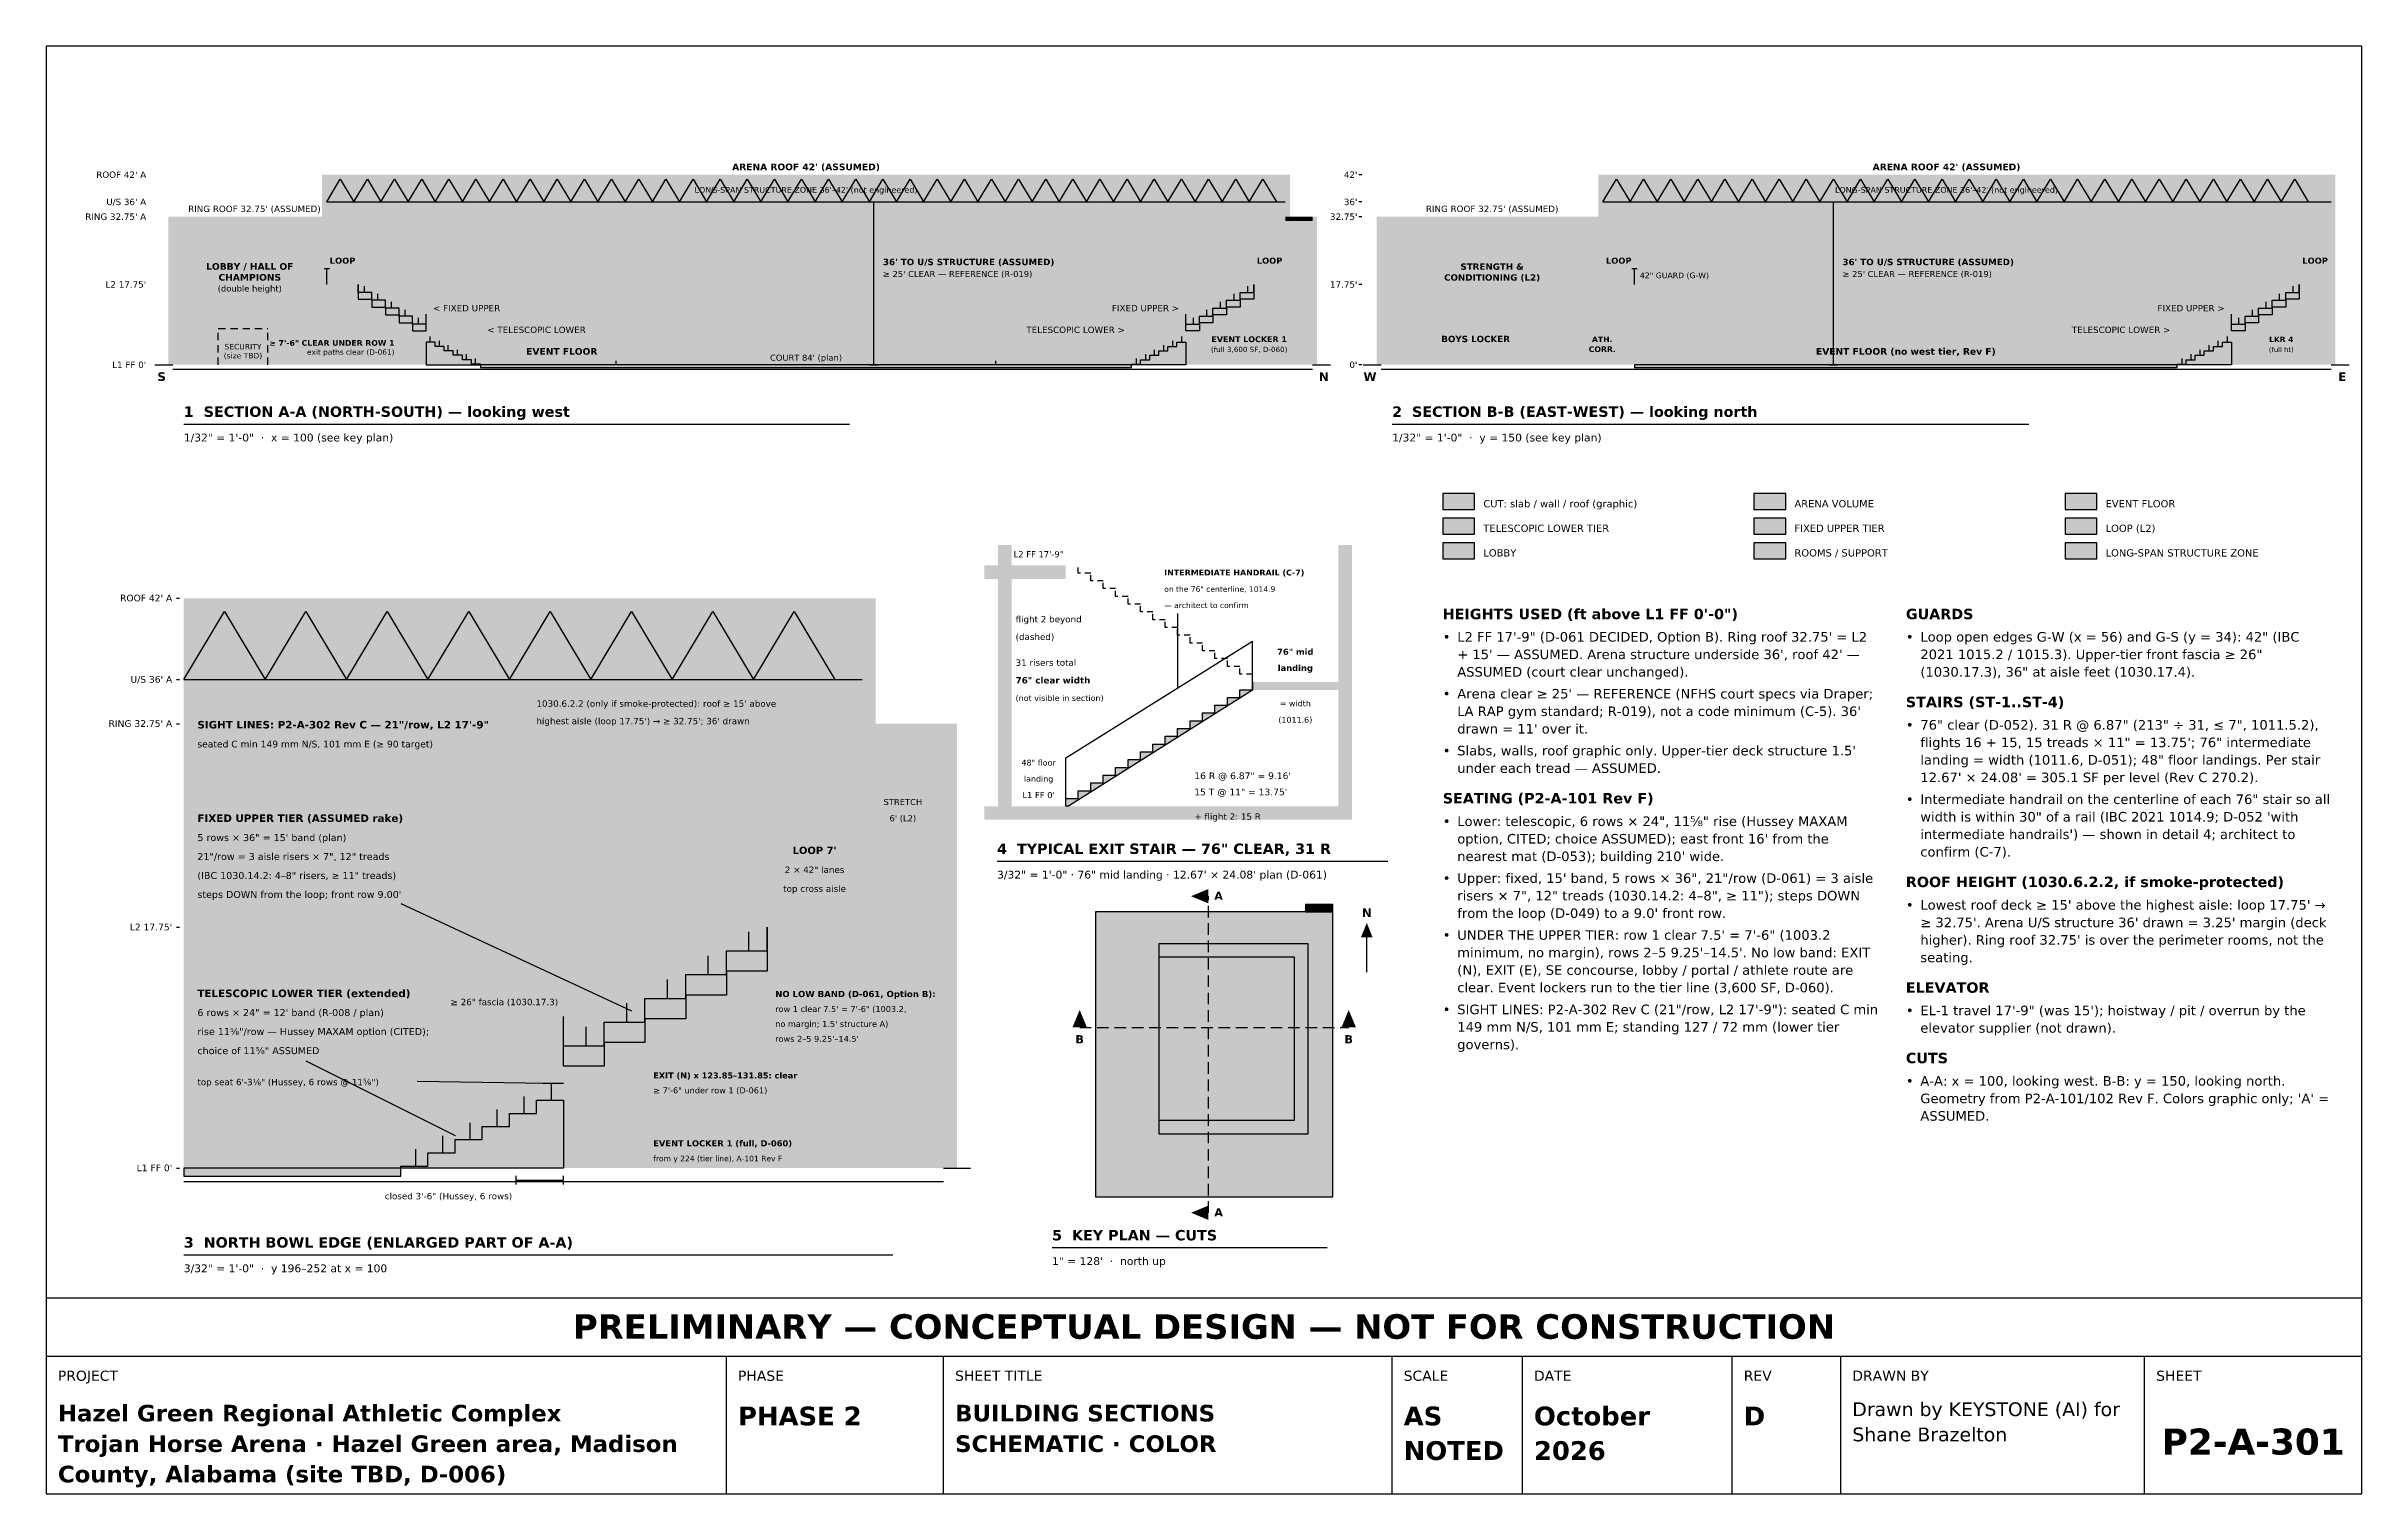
# Model space of a CAD drawing. Header units: inches. Extents: x 0.5 to 16.5, y 0.5 to 10.5.
import ezdxf
from ezdxf.enums import TextEntityAlignment as Align

# ---------------------------------------------------------------- set-up
doc = ezdxf.new("R2010")
doc.units = ezdxf.units.IN
doc.header["$MEASUREMENT"] = 0
for name, color, linetype in [('A-ANNO-TEXT', 7, 'Continuous'), ('A-SECT-CUTL', 7, 'Continuous'), ('A-SECT-DATM', 7, 'Continuous'), ('A-SECT-FILL', 7, 'Continuous'), ('A-SECT-GUAR', 7, 'Continuous'), ('A-SECT-HIDN', 7, 'Continuous'), ('A-SECT-IDEN', 7, 'Continuous'), ('G-ANNO-TTLB', 7, 'Continuous')]:
    doc.layers.add(name, color=color, linetype=linetype)
doc.styles.add('KS-BOLD', font='DejaVuSans-Bold.ttf')
doc.styles.add('KS-REG', font='DejaVuSans.ttf')

msp = doc.modelspace()

# ---------------------------------------------------------------- texts
at = {"layer": 'A-ANNO-TEXT'}
for s, height, style, p in [('1  SECTION A-A (NORTH-SOUTH) — looking west', 0.072, 'KS-BOLD', (1.45, 7.94)), ('2  SECTION B-B (EAST-WEST) — looking north', 0.072, 'KS-BOLD', (9.8, 7.94)), ('1/32" = 1\'-0"  ·  x = 100 (see key plan)', 0.054, 'KS-REG', (1.45, 7.77)), ('1/32" = 1\'-0"  ·  y = 150 (see key plan)', 0.054, 'KS-REG', (9.8, 7.77)), ('CUT: slab / wall / roof (graphic)', 0.05, 'KS-REG', (10.43, 7.315)), ('ARENA VOLUME', 0.05, 'KS-REG', (12.58, 7.315)), ('EVENT FLOOR', 0.05, 'KS-REG', (14.73, 7.315)), ('TELESCOPIC LOWER TIER', 0.05, 'KS-REG', (10.43, 7.145)), ('FIXED UPPER TIER', 0.05, 'KS-REG', (12.58, 7.145)), ('LOOP (L2)', 0.05, 'KS-REG', (14.73, 7.145)), ('LOBBY', 0.05, 'KS-REG', (10.43, 6.975)), ('ROOMS / SUPPORT', 0.05, 'KS-REG', (12.58, 6.975)), ('LONG-SPAN STRUCTURE ZONE', 0.05, 'KS-REG', (14.73, 6.975)), ('HEIGHTS USED (ft above L1 FF 0\'-0")', 0.072, 'KS-BOLD', (10.15, 6.542)), ('GUARDS', 0.072, 'KS-BOLD', (13.35, 6.542)), ('•', 0.066, 'KS-REG', (10.15, 6.387)), ('L2 FF 17\'-9" (D-061 DECIDED, Option B). Ring roof 32.75\' = L2', 0.066, 'KS-REG', (10.25, 6.387)), ('•', 0.066, 'KS-REG', (13.35, 6.387)), ('Loop open edges G-W (x = 56) and G-S (y = 34): 42" (IBC', 0.066, 'KS-REG', (13.45, 6.387)), ("+ 15' — ASSUMED. Arena structure underside 36', roof 42' —", 0.066, 'KS-REG', (10.25, 6.266)), ('2021 1015.2 / 1015.3). Upper-tier front fascia ≥ 26"', 0.066, 'KS-REG', (13.45, 6.266)), ('ASSUMED (court clear unchanged).', 0.066, 'KS-REG', (10.25, 6.145)), ('(1030.17.3), 36" at aisle feet (1030.17.4).', 0.066, 'KS-REG', (13.45, 6.145)), ('•', 0.066, 'KS-REG', (10.15, 5.994)), ("Arena clear ≥ 25' — REFERENCE (NFHS court specs via Draper;", 0.066, 'KS-REG', (10.25, 5.994)), ("LA RAP gym standard; R-019), not a code minimum (C-5). 36'", 0.066, 'KS-REG', (10.25, 5.873)), ('STAIRS (ST-1..ST-4)', 0.072, 'KS-BOLD', (13.35, 5.934)), ("drawn = 11' over it.", 0.066, 'KS-REG', (10.25, 5.752)), ('•', 0.066, 'KS-REG', (13.35, 5.779)), ('76" clear (D-052). 31 R @ 6.87" (213" ÷ 31, ≤ 7", 1011.5.2),', 0.066, 'KS-REG', (13.45, 5.779)), ('•', 0.066, 'KS-REG', (10.15, 5.601)), ("Slabs, walls, roof graphic only. Upper-tier deck structure 1.5'", 0.066, 'KS-REG', (10.25, 5.601)), ('flights 16 + 15, 15 treads × 11" = 13.75\'; 76" intermediate', 0.066, 'KS-REG', (13.45, 5.658)), ('landing = width (1011.6, D-051); 48" floor landings. Per stair', 0.066, 'KS-REG', (13.45, 5.537)), ('under each tread — ASSUMED.', 0.066, 'KS-REG', (10.25, 5.48)), ("12.67' × 24.08' = 305.1 SF per level (Rev C 270.2).", 0.066, 'KS-REG', (13.45, 5.416)), ('SEATING (P2-A-101 Rev F)', 0.072, 'KS-BOLD', (10.15, 5.269)), ('•', 0.066, 'KS-REG', (13.35, 5.265)), ('Intermediate handrail on the centerline of each 76" stair so all', 0.066, 'KS-REG', (13.45, 5.265)), ('•', 0.066, 'KS-REG', (10.15, 5.113)), ('Lower: telescopic, 6 rows × 24", 11⅝" rise (Hussey MAXAM', 0.066, 'KS-REG', (10.25, 5.113)), ('width is within 30" of a rail (IBC 2021 1014.9; D-052 \'with', 0.066, 'KS-REG', (13.45, 5.144)), ('4  TYPICAL EXIT STAIR — 76" CLEAR, 31 R', 0.072, 'KS-BOLD', (7.07, 4.92)), ("option, CITED; choice ASSUMED); east front 16' from the", 0.066, 'KS-REG', (10.25, 4.992)), ('confirm (C-7).', 0.066, 'KS-REG', (13.45, 4.902)), ("intermediate handrails') — shown in detail 4; architect to", 0.066, 'KS-REG', (13.45, 5.023)), ('3/32" = 1\'-0" · 76" mid landing · 12.67\' × 24.08\' plan (D-061)', 0.054, 'KS-REG', (7.07, 4.75)), ("nearest mat (D-053); building 210' wide.", 0.066, 'KS-REG', (10.25, 4.871)), ('A', 0.056, 'KS-BOLD', (8.571, 4.603)), ('•', 0.066, 'KS-REG', (10.15, 4.72)), ('Upper: fixed, 15\' band, 5 rows × 36", 21"/row (D-061) = 3 aisle', 0.066, 'KS-REG', (10.25, 4.72)), ('risers × 7", 12" treads (1030.14.2: 4–8", ≥ 11"); steps DOWN', 0.066, 'KS-REG', (10.25, 4.599)), ('ROOF HEIGHT (1030.6.2.2, if smoke-protected)', 0.072, 'KS-BOLD', (13.35, 4.691)), ("from the loop (D-049) to a 9.0' front row.", 0.066, 'KS-REG', (10.25, 4.478)), ('•', 0.066, 'KS-REG', (13.35, 4.535)), ("Lowest roof deck ≥ 15' above the highest aisle: loop 17.75' →", 0.066, 'KS-REG', (13.45, 4.535)), ("≥ 32.75'. Arena U/S structure 36' drawn = 3.25' margin (deck", 0.066, 'KS-REG', (13.45, 4.414)), ('•', 0.066, 'KS-REG', (10.15, 4.327)), ('UNDER THE UPPER TIER: row 1 clear 7.5\' = 7\'-6" (1003.2', 0.066, 'KS-REG', (10.25, 4.327)), ("higher). Ring roof 32.75' is over the perimeter rooms, not the", 0.066, 'KS-REG', (13.45, 4.293)), ("minimum, no margin), rows 2–5 9.25'–14.5'. No low band: EXIT", 0.066, 'KS-REG', (10.25, 4.206)), ('seating.', 0.066, 'KS-REG', (13.45, 4.172)), ('clear. Event lockers run to the tier line (3,600 SF, D-060).', 0.066, 'KS-REG', (10.25, 3.964)), ('(N), EXIT (E), SE concourse, lobby / portal / athlete route are', 0.066, 'KS-REG', (10.25, 4.085)), ('ELEVATOR', 0.072, 'KS-BOLD', (13.35, 3.961)), ('•', 0.066, 'KS-REG', (10.15, 3.813)), ('SIGHT LINES: P2-A-302 Rev C (21"/row, L2 17\'-9"): seated C min', 0.066, 'KS-REG', (10.25, 3.813)), ('•', 0.066, 'KS-REG', (13.35, 3.806)), ('EL-1 travel 17\'-9" (was 15\'); hoistway / pit / overrun by the', 0.066, 'KS-REG', (13.45, 3.806)), ('149 mm N/S, 101 mm E; standing 127 / 72 mm (lower tier', 0.066, 'KS-REG', (10.25, 3.692)), ('elevator supplier (not drawn).', 0.066, 'KS-REG', (13.45, 3.685)), ('governs).', 0.066, 'KS-REG', (10.25, 3.571)), ('CUTS', 0.072, 'KS-BOLD', (13.35, 3.474)), ('•', 0.066, 'KS-REG', (13.35, 3.319)), ('A-A: x = 100, looking west. B-B: y = 150, looking north.', 0.066, 'KS-REG', (13.45, 3.319)), ("Geometry from P2-A-101/102 Rev F. Colors graphic only; 'A' =", 0.066, 'KS-REG', (13.45, 3.198)), ('ASSUMED.', 0.066, 'KS-REG', (13.45, 3.077)), ('A', 0.056, 'KS-BOLD', (8.571, 2.416)), ('3  NORTH BOWL EDGE (ENLARGED PART OF A-A)', 0.072, 'KS-BOLD', (1.45, 2.2)), ('5  KEY PLAN — CUTS', 0.072, 'KS-BOLD', (7.45, 2.25)), ('3/32" = 1\'-0"  ·  y 196–252 at x = 100', 0.054, 'KS-REG', (1.45, 2.03)), ('1" = 128\'  ·  north up', 0.054, 'KS-REG', (7.45, 2.08))]:
    msp.add_text(s, height=height, dxfattribs=dict(at, style=style)).set_placement(p)
at = {"layer": 'A-ANNO-TEXT', "style": 'KS-BOLD'}
for s, height, p in [('N', 0.06, (9.625, 4.484)), ('B', 0.056, (7.641, 3.612)), ('B', 0.056, (9.5, 3.612))]:
    msp.add_text(s, height=height, dxfattribs=at).set_placement(p, align=Align.CENTER)
at = {"layer": 'A-SECT-DATM', "style": 'KS-REG'}
for s, height, p in [("ROOF 42' A", 0.044, (1.19, 9.591)), ("42'", 0.044, (9.56, 9.591)), ("U/S 36' A", 0.044, (1.19, 9.403)), ("36'", 0.044, (9.56, 9.403)), ("RING 32.75' A", 0.044, (1.19, 9.301)), ("32.75'", 0.044, (9.56, 9.301)), ("L2 17.75'", 0.044, (1.19, 8.833)), ("17.75'", 0.044, (9.56, 8.833)), ("L1 FF 0'", 0.044, (1.19, 8.278)), ("0'", 0.044, (9.56, 8.278)), ("ROOF 42' A", 0.046, (1.37, 6.665)), ("U/S 36' A", 0.046, (1.37, 6.103)), ("RING 32.75' A", 0.046, (1.37, 5.798)), ("L2 17.75'", 0.046, (1.37, 4.392)), ("L1 FF 0'", 0.046, (1.37, 2.728)), ('closed 3\'-6" (Hussey, 6 rows)', 0.044, (3.719, 2.534))]:
    msp.add_text(s, height=height, dxfattribs=at).set_placement(p, align=Align.RIGHT)
at = {"layer": 'A-SECT-DATM'}
for s, height, style, p in [("36' TO U/S STRUCTURE (ASSUMED)", 0.044, 'KS-BOLD', (6.281, 8.988)), ("36' TO U/S STRUCTURE (ASSUMED)", 0.044, 'KS-BOLD', (12.912, 8.988)), ("≥ 25' CLEAR — REFERENCE (R-019)", 0.042, 'KS-REG', (6.281, 8.906)), ("≥ 25' CLEAR — REFERENCE (R-019)", 0.042, 'KS-REG', (12.912, 8.906)), ("1030.6.2.2 (only if smoke-protected): roof ≥ 15' above", 0.044, 'KS-REG', (3.887, 5.937)), ("highest aisle (loop 17.75') → ≥ 32.75'; 36' drawn", 0.044, 'KS-REG', (3.887, 5.816)), ('top seat 6\'-3⅛" (Hussey, 6 rows @ 11⅝")', 0.044, 'KS-REG', (1.544, 3.322))]:
    msp.add_text(s, height=height, dxfattribs=dict(at, style=style)).set_placement(p)
at = {"layer": 'A-SECT-GUAR', "style": 'KS-REG'}
msp.add_text('42" GUARD (G-W)', height=0.039, dxfattribs=at).set_placement((11.512, 8.898))
msp.add_text('≥ 26" fascia (1030.17.3)', height=0.044, dxfattribs=at).set_placement((4.037, 3.875), align=Align.RIGHT)
at = {"layer": 'A-SECT-IDEN'}
for s, height, style, p in [("ARENA ROOF 42' (ASSUMED)", 0.046, 'KS-BOLD', (5.75, 9.644)), ("ARENA ROOF 42' (ASSUMED)", 0.046, 'KS-BOLD', (13.631, 9.644)), ("LONG-SPAN STRUCTURE ZONE 36'–42' (not engineered)", 0.04, 'KS-REG', (5.75, 9.488)), ("LONG-SPAN STRUCTURE ZONE 36'–42' (not engineered)", 0.04, 'KS-REG', (13.631, 9.488)), ("RING ROOF 32.75' (ASSUMED)", 0.044, 'KS-REG', (1.938, 9.355)), ("RING ROOF 32.75' (ASSUMED)", 0.044, 'KS-REG', (10.491, 9.355)), ('LOBBY / HALL OF', 0.046, 'KS-BOLD', (1.906, 8.956)), ('LOOP', 0.042, 'KS-BOLD', (2.547, 8.998)), ('LOOP', 0.042, 'KS-BOLD', (8.953, 8.998)), ('STRENGTH &', 0.044, 'KS-BOLD', (10.491, 8.956)), ('LOOP', 0.042, 'KS-BOLD', (11.366, 8.998)), ('LOOP', 0.042, 'KS-BOLD', (16.178, 8.998)), ('(double height)', 0.042, 'KS-REG', (1.906, 8.806)), ('CHAMPIONS', 0.046, 'KS-BOLD', (1.906, 8.881)), ('CONDITIONING (L2)', 0.044, 'KS-BOLD', (10.491, 8.881)), ('EVENT LOCKER 1', 0.04, 'KS-BOLD', (8.812, 8.456)), ('BOYS LOCKER', 0.044, 'KS-BOLD', (10.377, 8.456)), ('ATH.', 0.039, 'KS-BOLD', (11.252, 8.456)), ('LKR 4', 0.038, 'KS-BOLD', (15.944, 8.456)), ('(size TBD)', 0.038, 'KS-REG', (1.859, 8.344)), ('SECURITY', 0.038, 'KS-REG', (1.859, 8.406)), ('EVENT FLOOR', 0.046, 'KS-BOLD', (4.062, 8.369)), ("COURT 84' (plan)", 0.042, 'KS-REG', (5.75, 8.328)), ('(full 3,600 SF, D-060)', 0.036, 'KS-REG', (8.812, 8.388)), ('CORR.', 0.039, 'KS-BOLD', (11.252, 8.388)), ('EVENT FLOOR (no west tier, Rev F)', 0.046, 'KS-BOLD', (13.35, 8.369)), ('(full ht)', 0.034, 'KS-REG', (15.944, 8.388)), ('S', 0.06, 'KS-BOLD', (1.297, 8.188)), ('N', 0.06, 'KS-BOLD', (9.328, 8.188)), ('W', 0.06, 'KS-BOLD', (9.647, 8.188)), ('E', 0.06, 'KS-BOLD', (16.366, 8.188)), ('L2 FF 17\'-9"', 0.042, 'KS-REG', (7.357, 6.97)), ('76" mid', 0.042, 'KS-BOLD', (9.131, 6.296)), ('landing', 0.042, 'KS-BOLD', (9.131, 6.184)), ('= width', 0.04, 'KS-REG', (9.131, 5.94)), ('(1011.6)', 0.04, 'KS-REG', (9.131, 5.827)), ('48" floor', 0.04, 'KS-REG', (7.357, 5.531)), ('landing', 0.04, 'KS-REG', (7.357, 5.419)), ('STRETCH', 0.042, 'KS-REG', (6.419, 5.258)), ("L1 FF 0'", 0.042, 'KS-REG', (7.357, 5.306)), ("6' (L2)", 0.042, 'KS-REG', (6.419, 5.145)), ("LOOP 7'", 0.05, 'KS-BOLD', (5.809, 4.92)), ('2 × 42" lanes', 0.044, 'KS-REG', (5.809, 4.789)), ('top cross aisle', 0.044, 'KS-REG', (5.809, 4.658))]:
    msp.add_text(s, height=height, dxfattribs=dict(at, style=style)).set_placement(p, align=Align.CENTER)
for s, height, style, p in [('< FIXED UPPER', 0.044, 'KS-REG', (3.172, 8.669)), ('< TELESCOPIC LOWER', 0.044, 'KS-REG', (3.547, 8.519)), ('INTERMEDIATE HANDRAIL (C-7)', 0.04, 'KS-BOLD', (8.225, 6.844)), ('on the 76" centerline, 1014.9', 0.038, 'KS-REG', (8.225, 6.731)), ('flight 2 beyond', 0.044, 'KS-REG', (7.198, 6.52)), ('— architect to confirm', 0.038, 'KS-REG', (8.225, 6.619)), ('(dashed)', 0.044, 'KS-REG', (7.198, 6.398)), ('31 risers total', 0.044, 'KS-REG', (7.198, 6.22)), ('76" clear width', 0.044, 'KS-BOLD', (7.198, 6.098)), ('(not visible in section)', 0.04, 'KS-REG', (7.198, 5.977)), ('SIGHT LINES: P2-A-302 Rev C — 21"/row, L2 17\'-9"', 0.052, 'KS-BOLD', (1.544, 5.787)), ('seated C min 149 mm N/S, 101 mm E (≥ 90 target)', 0.046, 'KS-REG', (1.544, 5.656)), ('16 R @ 6.87" = 9.16\'', 0.046, 'KS-REG', (8.433, 5.437)), ('15 T @ 11" = 13.75\'', 0.046, 'KS-REG', (8.433, 5.325)), ('FIXED UPPER TIER (ASSUMED rake)', 0.052, 'KS-BOLD', (1.544, 5.141)), ('+ flight 2: 15 R', 0.044, 'KS-REG', (8.433, 5.156)), ('5 rows × 36" = 15\' band (plan)', 0.048, 'KS-REG', (1.544, 5.009)), ('21"/row = 3 aisle risers × 7", 12" treads', 0.048, 'KS-REG', (1.544, 4.878)), ("steps DOWN from the loop; front row 9.00'", 0.048, 'KS-REG', (1.544, 4.616)), ('(IBC 1030.14.2: 4–8" risers, ≥ 11" treads)', 0.048, 'KS-REG', (1.544, 4.747)), ('TELESCOPIC LOWER TIER (extended)', 0.052, 'KS-BOLD', (1.544, 3.931)), ('6 rows × 24" = 12\' band (R-008 / plan)', 0.048, 'KS-REG', (1.544, 3.8)), ('NO LOW BAND (D-061, Option B):', 0.043, 'KS-BOLD', (5.537, 3.931)), ('row 1 clear 7.5\' = 7\'-6" (1003.2,', 0.041, 'KS-REG', (5.537, 3.828)), ('rise 11⅝"/row — Hussey MAXAM option (CITED);', 0.048, 'KS-REG', (1.544, 3.669)), ("no margin; 1.5' structure A)", 0.041, 'KS-REG', (5.537, 3.725)), ('choice of 11⅝" ASSUMED', 0.048, 'KS-REG', (1.544, 3.537)), ("rows 2–5 9.25'–14.5'", 0.041, 'KS-REG', (5.537, 3.622)), ('EXIT (N) x 123.85–131.85: clear', 0.041, 'KS-BOLD', (4.694, 3.369)), ('≥ 7\'-6" under row 1 (D-061)', 0.041, 'KS-REG', (4.694, 3.266)), ('EVENT LOCKER 1 (full, D-060)', 0.042, 'KS-BOLD', (4.694, 2.9)), ('from y 224 (tier line), A-101 Rev F', 0.038, 'KS-REG', (4.694, 2.797))]:
    msp.add_text(s, height=height, dxfattribs=dict(at, style=style)).set_placement(p)
for s, height, style, p in [('FIXED UPPER >', 0.044, 'KS-REG', (8.328, 8.669)), ('FIXED UPPER >', 0.044, 'KS-REG', (15.553, 8.669)), ('TELESCOPIC LOWER >', 0.044, 'KS-REG', (7.953, 8.519)), ('TELESCOPIC LOWER >', 0.044, 'KS-REG', (15.178, 8.519)), ('≥ 7\'-6" CLEAR UNDER ROW 1', 0.039, 'KS-BOLD', (2.906, 8.431)), ('exit paths clear (D-061)', 0.037, 'KS-REG', (2.906, 8.369))]:
    msp.add_text(s, height=height, dxfattribs=dict(at, style=style)).set_placement(p, align=Align.RIGHT)
at = {"layer": 'G-ANNO-TTLB', "style": 'KS-BOLD'}
for s, height, p in [('PRELIMINARY — CONCEPTUAL DESIGN — NOT FOR CONSTRUCTION', 0.17, (8.5, 1.57)), ('P2-A-301', 0.18, (15.75, 0.77))]:
    msp.add_text(s, height=height, dxfattribs=at).set_placement(p, align=Align.CENTER)
at = {"layer": 'G-ANNO-TTLB'}
for s, height, style, p in [('PROJECT', 0.07, 'KS-REG', (0.58, 1.28)), ('PHASE', 0.07, 'KS-REG', (5.28, 1.28)), ('SHEET TITLE', 0.07, 'KS-REG', (6.78, 1.28)), ('SCALE', 0.07, 'KS-REG', (9.88, 1.28)), ('DATE', 0.07, 'KS-REG', (10.78, 1.28)), ('REV', 0.07, 'KS-REG', (12.23, 1.28)), ('DRAWN BY', 0.07, 'KS-REG', (12.98, 1.28)), ('SHEET', 0.07, 'KS-REG', (15.08, 1.28)), ('Drawn by KEYSTONE (AI) for', 0.095, 'KS-REG', (12.98, 1.036)), ('Hazel Green Regional Athletic Complex', 0.115, 'KS-BOLD', (0.58, 0.999)), ('PHASE 2', 0.13, 'KS-BOLD', (5.28, 0.972)), ('BUILDING SECTIONS', 0.115, 'KS-BOLD', (6.78, 0.999)), ('AS', 0.13, 'KS-BOLD', (9.88, 0.972)), ('October', 0.13, 'KS-BOLD', (10.78, 0.972)), ('D', 0.13, 'KS-BOLD', (12.23, 0.972)), ('Shane Brazelton', 0.095, 'KS-REG', (12.98, 0.862)), ('Trojan Horse Arena · Hazel Green area, Madison', 0.115, 'KS-BOLD', (0.58, 0.788)), ('SCHEMATIC · COLOR', 0.115, 'KS-BOLD', (6.78, 0.788)), ('NOTED', 0.13, 'KS-BOLD', (9.88, 0.733)), ('2026', 0.13, 'KS-BOLD', (10.78, 0.733)), ('County, Alabama (site TBD, D-006)', 0.115, 'KS-BOLD', (0.58, 0.578))]:
    msp.add_text(s, height=height, dxfattribs=dict(at, style=style)).set_placement(p)

# ---------------------------------------------------------------- hatches: boundary and pattern name
at = {"layer": 'A-ANNO-TEXT', "true_color": 0x000000}
msp.add_hatch(color=7, dxfattribs=at).paths.add_polyline_path([(9.585, 4.344), (9.625, 4.444), (9.665, 4.344)])
at = {"layer": 'A-SECT-CUTL', "true_color": 0x3c3c3c}
for points in [[(2.406, 9.292), (2.438, 9.292), (2.438, 9.613), (2.406, 9.613)], [(2.438, 9.581), (9.062, 9.581), (9.062, 9.613), (2.438, 9.613)], [(9.062, 9.292), (9.094, 9.292), (9.094, 9.613), (9.062, 9.613)], [(11.225, 9.292), (11.256, 9.292), (11.256, 9.613), (11.225, 9.613)], [(11.256, 9.581), (16.288, 9.581), (16.288, 9.613), (11.256, 9.613)], [(16.288, 8.3), (16.319, 8.3), (16.319, 9.613), (16.288, 9.613)], [(1.344, 8.3), (1.375, 8.3), (1.375, 9.323), (1.344, 9.323)], [(1.375, 9.292), (2.438, 9.292), (2.438, 9.323), (1.375, 9.323)], [(9.062, 9.292), (9.25, 9.292), (9.25, 9.323), (9.062, 9.323)], [(9.25, 8.3), (9.281, 8.3), (9.281, 9.323), (9.25, 9.323)], [(9.694, 8.3), (9.725, 8.3), (9.725, 9.323), (9.694, 9.323)], [(9.725, 9.292), (11.256, 9.292), (11.256, 9.323), (9.725, 9.323)], [(11.241, 8.855), (11.272, 8.855), (11.272, 9.292), (11.241, 9.292)], [(2.438, 8.823), (2.656, 8.823), (2.656, 8.855), (2.438, 8.855)], [(8.844, 8.823), (9.25, 8.823), (9.25, 8.855), (8.844, 8.855)], [(9.725, 8.823), (11.475, 8.823), (11.475, 8.855), (9.725, 8.855)], [(11.014, 8.3), (11.045, 8.3), (11.045, 8.823), (11.014, 8.823)], [(16.069, 8.823), (16.288, 8.823), (16.288, 8.855), (16.069, 8.855)], [(3.094, 8.3), (3.125, 8.3), (3.125, 8.534), (3.094, 8.534)], [(8.375, 8.3), (8.406, 8.3), (8.406, 8.534), (8.375, 8.534)], [(8.375, 8.3), (8.406, 8.3), (8.406, 8.534), (8.375, 8.534)], [(15.569, 8.3), (15.6, 8.3), (15.6, 8.534), (15.569, 8.534)], [(15.6, 8.3), (15.631, 8.3), (15.631, 8.534), (15.6, 8.534)], [(7.076, 5.156), (7.17, 5.156), (7.17, 7.055), (7.076, 7.055)], [(9.428, 5.156), (9.522, 5.156), (9.522, 7.055), (9.428, 7.055)], [(6.983, 6.82), (7.545, 6.82), (7.545, 6.914), (6.983, 6.914)], [(1.45, 6.594), (6.137, 6.594), (6.137, 6.687), (1.45, 6.687)], [(6.137, 5.727), (6.231, 5.727), (6.231, 6.687), (6.137, 6.687)], [(8.834, 6.052), (9.428, 6.052), (9.428, 6.109), (8.834, 6.109)], [(6.137, 5.727), (6.7, 5.727), (6.7, 5.82), (6.137, 5.82)], [(6.7, 2.75), (6.794, 2.75), (6.794, 5.82), (6.7, 5.82)], [(6.983, 5.156), (9.522, 5.156), (9.522, 5.25), (6.983, 5.25)], [(5.481, 4.32), (6.7, 4.32), (6.7, 4.414), (5.481, 4.414)], [(4.075, 2.75), (4.169, 2.75), (4.169, 3.453), (4.075, 3.453)], [(4.075, 2.75), (4.169, 2.75), (4.169, 3.453), (4.075, 3.453)]]:
    msp.add_hatch(color=7, dxfattribs=at).paths.add_polyline_path(points)
at = {"layer": 'A-SECT-CUTL', "true_color": 0xa7b3c3}
for points in [[(3.125, 8.581), (3.031, 8.581), (3.031, 8.636), (2.938, 8.636), (2.938, 8.691), (2.844, 8.691), (2.844, 8.745), (2.75, 8.745), (2.75, 8.8), (2.656, 8.8), (2.656, 8.855), (2.656, 8.823), (2.656, 8.753), (2.75, 8.753), (2.75, 8.698), (2.844, 8.698), (2.844, 8.644), (2.938, 8.644), (2.938, 8.589), (3.031, 8.589), (3.031, 8.534), (3.125, 8.534)], [(8.375, 8.581), (8.469, 8.581), (8.469, 8.636), (8.562, 8.636), (8.562, 8.691), (8.656, 8.691), (8.656, 8.745), (8.75, 8.745), (8.75, 8.8), (8.844, 8.8), (8.844, 8.855), (8.844, 8.823), (8.844, 8.753), (8.75, 8.753), (8.75, 8.698), (8.656, 8.698), (8.656, 8.644), (8.562, 8.644), (8.562, 8.589), (8.469, 8.589), (8.469, 8.534), (8.375, 8.534)], [(15.6, 8.581), (15.694, 8.581), (15.694, 8.636), (15.787, 8.636), (15.787, 8.691), (15.881, 8.691), (15.881, 8.745), (15.975, 8.745), (15.975, 8.8), (16.069, 8.8), (16.069, 8.855), (16.069, 8.823), (16.069, 8.753), (15.975, 8.753), (15.975, 8.698), (15.881, 8.698), (15.881, 8.644), (15.787, 8.644), (15.787, 8.589), (15.694, 8.589), (15.694, 8.534), (15.6, 8.534)], [(4.075, 3.594), (4.356, 3.594), (4.356, 3.758), (4.637, 3.758), (4.637, 3.922), (4.919, 3.922), (4.919, 4.086), (5.2, 4.086), (5.2, 4.25), (5.481, 4.25), (5.481, 4.414), (5.481, 4.32), (5.481, 4.109), (5.2, 4.109), (5.2, 3.945), (4.919, 3.945), (4.919, 3.781), (4.637, 3.781), (4.637, 3.617), (4.356, 3.617), (4.356, 3.453), (4.075, 3.453)]]:
    msp.add_hatch(color=7, dxfattribs=at).paths.add_polyline_path(points)
at = {"layer": 'A-SECT-CUTL', "true_color": 0xd88a8a}
for points in [[(3.5, 8.3), (3.5, 8.305), (3.438, 8.305), (3.438, 8.335), (3.375, 8.335), (3.375, 8.365), (3.312, 8.365), (3.312, 8.396), (3.25, 8.396), (3.25, 8.426), (3.188, 8.426), (3.188, 8.456), (3.125, 8.456), (3.125, 8.3)], [(8, 8.3), (8, 8.305), (8.062, 8.305), (8.062, 8.335), (8.125, 8.335), (8.125, 8.365), (8.188, 8.365), (8.188, 8.396), (8.25, 8.396), (8.25, 8.426), (8.312, 8.426), (8.312, 8.456), (8.375, 8.456), (8.375, 8.3)], [(15.225, 8.3), (15.225, 8.305), (15.287, 8.305), (15.287, 8.335), (15.35, 8.335), (15.35, 8.365), (15.412, 8.365), (15.412, 8.396), (15.475, 8.396), (15.475, 8.426), (15.537, 8.426), (15.537, 8.456), (15.6, 8.456), (15.6, 8.3)], [(2.95, 2.75), (2.95, 2.764), (3.137, 2.764), (3.137, 2.855), (3.325, 2.855), (3.325, 2.946), (3.512, 2.946), (3.512, 3.037), (3.7, 3.037), (3.7, 3.127), (3.887, 3.127), (3.887, 3.218), (4.075, 3.218), (4.075, 2.75)]]:
    msp.add_hatch(color=7, dxfattribs=at).paths.add_polyline_path(points)
at = {"layer": 'A-SECT-CUTL', "true_color": 0xd9b77e}
for points in [[(3.5, 8.281), (8, 8.281), (8, 8.3), (3.5, 8.3)], [(11.475, 8.281), (15.225, 8.281), (15.225, 8.3), (11.475, 8.3)], [(1.45, 2.694), (2.95, 2.694), (2.95, 2.75), (1.45, 2.75)]]:
    msp.add_hatch(color=7, dxfattribs=at).paths.add_polyline_path(points)
at = {"layer": 'A-SECT-CUTL', "true_color": 0xbebebe}
msp.add_hatch(color=7, dxfattribs=at).paths.add_polyline_path([(7.545, 5.25), (7.545, 5.304), (7.631, 5.304), (7.631, 5.357), (7.717, 5.357), (7.717, 5.411), (7.803, 5.411), (7.803, 5.465), (7.889, 5.465), (7.889, 5.518), (7.975, 5.518), (7.975, 5.572), (8.061, 5.572), (8.061, 5.626), (8.147, 5.626), (8.147, 5.679), (8.232, 5.679), (8.232, 5.733), (8.318, 5.733), (8.318, 5.787), (8.404, 5.787), (8.404, 5.84), (8.49, 5.84), (8.49, 5.894), (8.576, 5.894), (8.576, 5.948), (8.662, 5.948), (8.662, 6.001), (8.748, 6.001), (8.748, 6.055), (8.834, 6.055), (8.834, 6.109), (8.834, 6.052), (7.564, 5.25)])
at = {"layer": 'A-SECT-CUTL', "true_color": 0x000000}
for points in [[(8.531, 4.678), (8.411, 4.628), (8.531, 4.578)], [(7.591, 3.722), (7.641, 3.842), (7.691, 3.722)], [(9.45, 3.722), (9.5, 3.842), (9.55, 3.722)], [(8.531, 2.491), (8.411, 2.441), (8.531, 2.391)]]:
    msp.add_hatch(color=7, dxfattribs=at).paths.add_polyline_path(points)
at = {"layer": 'A-SECT-FILL', "true_color": 0xcfcfcf}
for points in [[(2.438, 9.425), (9.062, 9.425), (9.062, 9.613), (2.438, 9.613)], [(11.256, 9.425), (16.288, 9.425), (16.288, 9.613), (11.256, 9.613)], [(14.45, 6.96), (14.67, 6.96), (14.67, 7.07), (14.45, 7.07)], [(1.45, 6.125), (6.137, 6.125), (6.137, 6.687), (1.45, 6.687)]]:
    msp.add_hatch(color=7, dxfattribs=at).paths.add_polyline_path(points)
at = {"layer": 'A-SECT-FILL', "true_color": 0xf5e7c6}
for points in [[(1.375, 8.3), (2.438, 8.3), (2.438, 9.292), (1.375, 9.292)], [(2.438, 8.3), (3.125, 8.3), (3.125, 8.534), (3.031, 8.534), (3.031, 8.589), (2.938, 8.589), (2.938, 8.644), (2.844, 8.644), (2.844, 8.698), (2.75, 8.698), (2.75, 8.753), (2.656, 8.753), (2.656, 8.823), (2.438, 8.823)], [(10.15, 6.96), (10.37, 6.96), (10.37, 7.07), (10.15, 7.07)]]:
    msp.add_hatch(color=7, dxfattribs=at).paths.add_polyline_path(points)
at = {"layer": 'A-SECT-FILL', "true_color": 0xe8f0f8}
for points in [[(2.438, 8.3), (9.062, 8.3), (9.062, 9.425), (2.438, 9.425)], [(11.256, 8.3), (16.288, 8.3), (16.288, 9.425), (11.256, 9.425)], [(12.3, 7.3), (12.52, 7.3), (12.52, 7.41), (12.3, 7.41)], [(1.45, 2.75), (6.137, 2.75), (6.137, 6.125), (1.45, 6.125)], [(8.188, 2.987), (9.219, 2.987), (9.219, 4.3), (8.188, 4.3)]]:
    msp.add_hatch(color=7, dxfattribs=at).paths.add_polyline_path(points)
at = {"layer": 'A-SECT-FILL', "true_color": 0xf0ece4}
for points in [[(9.062, 8.855), (9.25, 8.855), (9.25, 9.292), (9.062, 9.292)], [(9.725, 8.855), (11.256, 8.855), (11.256, 9.292), (9.725, 9.292)], [(8.375, 8.3), (9.25, 8.3), (9.25, 8.823), (8.844, 8.823), (8.844, 8.753), (8.75, 8.753), (8.75, 8.698), (8.656, 8.698), (8.656, 8.644), (8.562, 8.644), (8.562, 8.589), (8.469, 8.589), (8.469, 8.534), (8.375, 8.534)], [(9.725, 8.3), (11.475, 8.3), (11.475, 8.823), (9.725, 8.823)], [(15.6, 8.3), (16.288, 8.3), (16.288, 8.823), (16.069, 8.823), (16.069, 8.753), (15.975, 8.753), (15.975, 8.698), (15.881, 8.698), (15.881, 8.644), (15.787, 8.644), (15.787, 8.589), (15.694, 8.589), (15.694, 8.534), (15.6, 8.534)], [(12.3, 6.96), (12.52, 6.96), (12.52, 7.07), (12.3, 7.07)], [(6.137, 4.414), (6.7, 4.414), (6.7, 5.727), (6.137, 5.727)], [(7.75, 2.55), (9.391, 2.55), (9.391, 4.519), (7.75, 4.519)], [(9.202, 4.519), (9.391, 4.519), (9.391, 4.571), (9.202, 4.571)], [(4.075, 2.75), (6.7, 2.75), (6.7, 4.32), (5.481, 4.32), (5.481, 4.109), (5.2, 4.109), (5.2, 3.945), (4.919, 3.945), (4.919, 3.781), (4.637, 3.781), (4.637, 3.617), (4.356, 3.617), (4.356, 3.453), (4.075, 3.453)]]:
    msp.add_hatch(color=7, dxfattribs=at).paths.add_polyline_path(points)
at = {"layer": 'A-SECT-FILL', "true_color": 0xc8693a}
for points in [[(2.438, 8.855), (2.656, 8.855), (2.656, 8.866), (2.438, 8.866)], [(8.844, 8.855), (9.062, 8.855), (9.062, 8.866), (8.844, 8.866)], [(11.256, 8.855), (11.475, 8.855), (11.475, 8.866), (11.256, 8.866)], [(16.069, 8.855), (16.288, 8.855), (16.288, 8.866), (16.069, 8.866)], [(14.45, 7.13), (14.67, 7.13), (14.67, 7.24), (14.45, 7.24)], [(5.481, 4.414), (6.137, 4.414), (6.137, 4.447), (5.481, 4.447)]]:
    msp.add_hatch(color=7, dxfattribs=at).paths.add_polyline_path(points)
at = {"layer": 'A-SECT-FILL', "true_color": 0x3c3c3c}
msp.add_hatch(color=7, dxfattribs=at).paths.add_polyline_path([(10.15, 7.3), (10.37, 7.3), (10.37, 7.41), (10.15, 7.41)])
at = {"layer": 'A-SECT-FILL', "true_color": 0xd9b77e}
for points in [[(14.45, 7.3), (14.67, 7.3), (14.67, 7.41), (14.45, 7.41)], [(8.188, 3.081), (9.125, 3.081), (9.125, 4.206), (8.188, 4.206)]]:
    msp.add_hatch(color=7, dxfattribs=at).paths.add_polyline_path(points)
at = {"layer": 'A-SECT-FILL', "true_color": 0xd88a8a}
for points in [[(10.15, 7.13), (10.37, 7.13), (10.37, 7.24), (10.15, 7.24)], [(8.188, 4.206), (9.219, 4.206), (9.219, 4.3), (8.188, 4.3)], [(9.125, 3.081), (9.219, 3.081), (9.219, 4.206), (9.125, 4.206)], [(8.188, 2.987), (9.219, 2.987), (9.219, 3.081), (8.188, 3.081)]]:
    msp.add_hatch(color=7, dxfattribs=at).paths.add_polyline_path(points)
at = {"layer": 'A-SECT-FILL', "true_color": 0xa7b3c3}
for points in [[(12.3, 7.13), (12.52, 7.13), (12.52, 7.24), (12.3, 7.24)], [(8.188, 4.3), (9.219, 4.3), (9.219, 4.417), (8.188, 4.417)], [(9.219, 2.87), (9.336, 2.87), (9.336, 4.417), (9.219, 4.417)], [(8.188, 2.87), (9.219, 2.87), (9.219, 2.987), (8.188, 2.987)]]:
    msp.add_hatch(color=7, dxfattribs=at).paths.add_polyline_path(points)

# ---------------------------------------------------------------- linework, layer by layer
at = {"layer": 'A-ANNO-TEXT'}
for p, q in [((1.45, 7.89), (6.05, 7.89)), ((9.8, 7.89), (14.2, 7.89)), ((7.07, 4.87), (9.77, 4.87)), ((9.625, 4.104), (9.625, 4.404)), ((1.45, 2.15), (6.35, 2.15)), ((7.45, 2.2), (9.35, 2.2))]:
    msp.add_line(p, q, dxfattribs=at)
at = {"layer": 'A-SECT-CUTL'}
for p, q in [((2.438, 9.425), (9.062, 9.425)), ((11.256, 9.425), (16.288, 9.425)), ((1.25, 8.3), (1.375, 8.3)), ((1.375, 8.269), (9.25, 8.269)), ((9.25, 8.3), (9.375, 8.3)), ((9.6, 8.3), (9.725, 8.3)), ((9.725, 8.269), (16.288, 8.269)), ((16.288, 8.3), (16.413, 8.3)), ((1.45, 6.125), (6.137, 6.125)), ((8.531, 4.601), (8.531, 4.628)), ((8.531, 4.481), (8.531, 4.561)), ((8.531, 4.361), (8.531, 4.441)), ((8.531, 4.241), (8.531, 4.321)), ((8.531, 4.121), (8.531, 4.201)), ((8.531, 4.001), (8.531, 4.081)), ((8.531, 3.881), (8.531, 3.961)), ((8.531, 3.761), (8.531, 3.841)), ((7.641, 3.722), (7.721, 3.722)), ((7.761, 3.722), (7.841, 3.722)), ((7.881, 3.722), (7.961, 3.722)), ((8.001, 3.722), (8.081, 3.722)), ((8.121, 3.722), (8.201, 3.722)), ((8.241, 3.722), (8.321, 3.722)), ((8.361, 3.722), (8.441, 3.722)), ((8.481, 3.722), (8.561, 3.722)), ((8.531, 3.641), (8.531, 3.721)), ((8.601, 3.722), (8.681, 3.722)), ((8.721, 3.722), (8.801, 3.722)), ((8.841, 3.722), (8.921, 3.722)), ((8.961, 3.722), (9.041, 3.722)), ((9.081, 3.722), (9.161, 3.722)), ((9.201, 3.722), (9.281, 3.722)), ((9.321, 3.722), (9.401, 3.722)), ((9.441, 3.722), (9.5, 3.722)), ((8.531, 3.521), (8.531, 3.601)), ((8.531, 3.401), (8.531, 3.481)), ((8.531, 3.281), (8.531, 3.361)), ((8.531, 3.161), (8.531, 3.241)), ((8.531, 3.041), (8.531, 3.121)), ((8.531, 2.921), (8.531, 3.001)), ((8.531, 2.801), (8.531, 2.881)), ((6.7, 2.75), (6.887, 2.75)), ((8.531, 2.681), (8.531, 2.761)), ((1.45, 2.656), (6.7, 2.656)), ((8.531, 2.561), (8.531, 2.641)), ((8.531, 2.441), (8.531, 2.521))]:
    msp.add_line(p, q, dxfattribs=at)
for points in [[(3.125, 8.581), (3.031, 8.581), (3.031, 8.636), (2.938, 8.636), (2.938, 8.691), (2.844, 8.691), (2.844, 8.745), (2.75, 8.745), (2.75, 8.8), (2.656, 8.8), (2.656, 8.855), (2.656, 8.823), (2.656, 8.753), (2.75, 8.753), (2.75, 8.698), (2.844, 8.698), (2.844, 8.644), (2.938, 8.644), (2.938, 8.589), (3.031, 8.589), (3.031, 8.534), (3.125, 8.534)], [(8.375, 8.581), (8.469, 8.581), (8.469, 8.636), (8.562, 8.636), (8.562, 8.691), (8.656, 8.691), (8.656, 8.745), (8.75, 8.745), (8.75, 8.8), (8.844, 8.8), (8.844, 8.855), (8.844, 8.823), (8.844, 8.753), (8.75, 8.753), (8.75, 8.698), (8.656, 8.698), (8.656, 8.644), (8.562, 8.644), (8.562, 8.589), (8.469, 8.589), (8.469, 8.534), (8.375, 8.534)], [(15.6, 8.581), (15.694, 8.581), (15.694, 8.636), (15.787, 8.636), (15.787, 8.691), (15.881, 8.691), (15.881, 8.745), (15.975, 8.745), (15.975, 8.8), (16.069, 8.8), (16.069, 8.855), (16.069, 8.823), (16.069, 8.753), (15.975, 8.753), (15.975, 8.698), (15.881, 8.698), (15.881, 8.644), (15.787, 8.644), (15.787, 8.589), (15.694, 8.589), (15.694, 8.534), (15.6, 8.534)], [(3.5, 8.3), (3.5, 8.305), (3.438, 8.305), (3.438, 8.335), (3.375, 8.335), (3.375, 8.365), (3.312, 8.365), (3.312, 8.396), (3.25, 8.396), (3.25, 8.426), (3.188, 8.426), (3.188, 8.456), (3.125, 8.456), (3.125, 8.3)], [(8, 8.3), (8, 8.305), (8.062, 8.305), (8.062, 8.335), (8.125, 8.335), (8.125, 8.365), (8.188, 8.365), (8.188, 8.396), (8.25, 8.396), (8.25, 8.426), (8.312, 8.426), (8.312, 8.456), (8.375, 8.456), (8.375, 8.3)], [(15.225, 8.3), (15.225, 8.305), (15.287, 8.305), (15.287, 8.335), (15.35, 8.335), (15.35, 8.365), (15.412, 8.365), (15.412, 8.396), (15.475, 8.396), (15.475, 8.426), (15.537, 8.426), (15.537, 8.456), (15.6, 8.456), (15.6, 8.3)], [(3.5, 8.281), (8, 8.281), (8, 8.3), (3.5, 8.3)], [(11.475, 8.281), (15.225, 8.281), (15.225, 8.3), (11.475, 8.3)], [(7.545, 5.25), (7.545, 5.304), (7.631, 5.304), (7.631, 5.357), (7.717, 5.357), (7.717, 5.411), (7.803, 5.411), (7.803, 5.465), (7.889, 5.465), (7.889, 5.518), (7.975, 5.518), (7.975, 5.572), (8.061, 5.572), (8.061, 5.626), (8.147, 5.626), (8.147, 5.679), (8.232, 5.679), (8.232, 5.733), (8.318, 5.733), (8.318, 5.787), (8.404, 5.787), (8.404, 5.84), (8.49, 5.84), (8.49, 5.894), (8.576, 5.894), (8.576, 5.948), (8.662, 5.948), (8.662, 6.001), (8.748, 6.001), (8.748, 6.055), (8.834, 6.055), (8.834, 6.109), (8.834, 6.052), (7.564, 5.25)], [(4.075, 3.594), (4.356, 3.594), (4.356, 3.758), (4.637, 3.758), (4.637, 3.922), (4.919, 3.922), (4.919, 4.086), (5.2, 4.086), (5.2, 4.25), (5.481, 4.25), (5.481, 4.414), (5.481, 4.32), (5.481, 4.109), (5.2, 4.109), (5.2, 3.945), (4.919, 3.945), (4.919, 3.781), (4.637, 3.781), (4.637, 3.617), (4.356, 3.617), (4.356, 3.453), (4.075, 3.453)], [(2.95, 2.75), (2.95, 2.764), (3.137, 2.764), (3.137, 2.855), (3.325, 2.855), (3.325, 2.946), (3.512, 2.946), (3.512, 3.037), (3.7, 3.037), (3.7, 3.127), (3.887, 3.127), (3.887, 3.218), (4.075, 3.218), (4.075, 2.75)], [(1.45, 2.694), (2.95, 2.694), (2.95, 2.75), (1.45, 2.75)]]:
    msp.add_lwpolyline(points, close=True, dxfattribs=at)
at = {"layer": 'A-SECT-DATM'}
for p, q in [((1.22, 9.613), (1.22, 9.613)), ((9.59, 9.613), (9.57, 9.613)), ((1.22, 9.425), (1.22, 9.425)), ((1.22, 9.323), (1.22, 9.323)), ((6.188, 9.425), (6.25, 9.425)), ((6.219, 8.3), (6.219, 9.425)), ((9.59, 9.425), (9.57, 9.425)), ((9.59, 9.323), (9.57, 9.323)), ((12.819, 9.425), (12.881, 9.425)), ((12.85, 8.3), (12.85, 9.425)), ((1.22, 8.855), (1.22, 8.855)), ((9.59, 8.855), (9.57, 8.855)), ((1.22, 8.3), (1.22, 8.3)), ((6.188, 8.3), (6.25, 8.3)), ((9.59, 8.3), (9.57, 8.3)), ((12.819, 8.3), (12.881, 8.3)), ((1.4, 6.687), (1.42, 6.687)), ((1.4, 6.125), (1.42, 6.125)), ((1.4, 5.82), (1.42, 5.82)), ((1.4, 4.414), (1.42, 4.414)), ((3.931, 3.337), (4.075, 3.337)), ((1.4, 2.75), (1.42, 2.75)), ((3.747, 2.636), (3.747, 2.696)), ((3.747, 2.666), (4.075, 2.666)), ((4.075, 2.636), (4.075, 2.696))]:
    msp.add_line(p, q, dxfattribs=at)
at = {"layer": 'A-SECT-FILL'}
for p, q in [((2.438, 9.425), (2.531, 9.581)), ((2.531, 9.581), (2.625, 9.425)), ((2.625, 9.425), (2.719, 9.581)), ((2.719, 9.581), (2.812, 9.425)), ((2.812, 9.425), (2.906, 9.581)), ((2.906, 9.581), (3, 9.425)), ((3, 9.425), (3.094, 9.581)), ((3.094, 9.581), (3.188, 9.425)), ((3.188, 9.425), (3.281, 9.581)), ((3.281, 9.581), (3.375, 9.425)), ((3.375, 9.425), (3.469, 9.581)), ((3.469, 9.581), (3.562, 9.425)), ((3.562, 9.425), (3.656, 9.581)), ((3.656, 9.581), (3.75, 9.425)), ((3.75, 9.425), (3.844, 9.581)), ((3.844, 9.581), (3.938, 9.425)), ((3.938, 9.425), (4.031, 9.581)), ((4.031, 9.581), (4.125, 9.425)), ((4.125, 9.425), (4.219, 9.581)), ((4.219, 9.581), (4.312, 9.425)), ((4.312, 9.425), (4.406, 9.581)), ((4.406, 9.581), (4.5, 9.425)), ((4.5, 9.425), (4.594, 9.581)), ((4.594, 9.581), (4.688, 9.425)), ((4.688, 9.425), (4.781, 9.581)), ((4.781, 9.581), (4.875, 9.425)), ((4.875, 9.425), (4.969, 9.581)), ((4.969, 9.581), (5.062, 9.425)), ((5.062, 9.425), (5.156, 9.581)), ((5.156, 9.581), (5.25, 9.425)), ((5.25, 9.425), (5.344, 9.581)), ((5.344, 9.581), (5.437, 9.425)), ((5.437, 9.425), (5.531, 9.581)), ((5.531, 9.581), (5.625, 9.425)), ((5.625, 9.425), (5.719, 9.581)), ((5.719, 9.581), (5.812, 9.425)), ((5.812, 9.425), (5.906, 9.581)), ((5.906, 9.581), (6, 9.425)), ((6, 9.425), (6.094, 9.581)), ((6.094, 9.581), (6.188, 9.425)), ((6.188, 9.425), (6.281, 9.581)), ((6.281, 9.581), (6.375, 9.425)), ((6.375, 9.425), (6.469, 9.581)), ((6.469, 9.581), (6.562, 9.425)), ((6.562, 9.425), (6.656, 9.581)), ((6.656, 9.581), (6.75, 9.425)), ((6.75, 9.425), (6.844, 9.581)), ((6.844, 9.581), (6.938, 9.425)), ((6.938, 9.425), (7.031, 9.581)), ((7.031, 9.581), (7.125, 9.425)), ((7.125, 9.425), (7.219, 9.581)), ((7.219, 9.581), (7.312, 9.425)), ((7.312, 9.425), (7.406, 9.581)), ((7.406, 9.581), (7.5, 9.425)), ((7.5, 9.425), (7.594, 9.581)), ((7.594, 9.581), (7.688, 9.425)), ((7.688, 9.425), (7.781, 9.581)), ((7.781, 9.581), (7.875, 9.425)), ((7.875, 9.425), (7.969, 9.581)), ((7.969, 9.581), (8.062, 9.425)), ((8.062, 9.425), (8.156, 9.581)), ((8.156, 9.581), (8.25, 9.425)), ((8.25, 9.425), (8.344, 9.581)), ((8.344, 9.581), (8.438, 9.425)), ((8.438, 9.425), (8.531, 9.581)), ((8.531, 9.581), (8.625, 9.425)), ((8.625, 9.425), (8.719, 9.581)), ((8.719, 9.581), (8.812, 9.425)), ((8.812, 9.425), (8.906, 9.581)), ((8.906, 9.581), (9, 9.425)), ((11.256, 9.425), (11.35, 9.581)), ((11.35, 9.581), (11.444, 9.425)), ((11.444, 9.425), (11.537, 9.581)), ((11.537, 9.581), (11.631, 9.425)), ((11.631, 9.425), (11.725, 9.581)), ((11.725, 9.581), (11.819, 9.425)), ((11.819, 9.425), (11.912, 9.581)), ((11.912, 9.581), (12.006, 9.425)), ((12.006, 9.425), (12.1, 9.581)), ((12.1, 9.581), (12.194, 9.425)), ((12.194, 9.425), (12.287, 9.581)), ((12.287, 9.581), (12.381, 9.425)), ((12.381, 9.425), (12.475, 9.581)), ((12.475, 9.581), (12.569, 9.425)), ((12.569, 9.425), (12.662, 9.581)), ((12.662, 9.581), (12.756, 9.425)), ((12.756, 9.425), (12.85, 9.581)), ((12.85, 9.581), (12.944, 9.425)), ((12.944, 9.425), (13.037, 9.581)), ((13.037, 9.581), (13.131, 9.425)), ((13.131, 9.425), (13.225, 9.581)), ((13.225, 9.581), (13.319, 9.425)), ((13.319, 9.425), (13.412, 9.581)), ((13.412, 9.581), (13.506, 9.425)), ((13.506, 9.425), (13.6, 9.581)), ((13.6, 9.581), (13.694, 9.425)), ((13.694, 9.425), (13.787, 9.581)), ((13.787, 9.581), (13.881, 9.425)), ((13.881, 9.425), (13.975, 9.581)), ((13.975, 9.581), (14.069, 9.425)), ((14.069, 9.425), (14.162, 9.581)), ((14.162, 9.581), (14.256, 9.425)), ((14.256, 9.425), (14.35, 9.581)), ((14.35, 9.581), (14.444, 9.425)), ((14.444, 9.425), (14.537, 9.581)), ((14.537, 9.581), (14.631, 9.425)), ((14.631, 9.425), (14.725, 9.581)), ((14.725, 9.581), (14.819, 9.425)), ((14.819, 9.425), (14.912, 9.581)), ((14.912, 9.581), (15.006, 9.425)), ((15.006, 9.425), (15.1, 9.581)), ((15.1, 9.581), (15.194, 9.425)), ((15.194, 9.425), (15.287, 9.581)), ((15.287, 9.581), (15.381, 9.425)), ((15.381, 9.425), (15.475, 9.581)), ((15.475, 9.581), (15.569, 9.425)), ((15.569, 9.425), (15.662, 9.581)), ((15.662, 9.581), (15.756, 9.425)), ((15.756, 9.425), (15.85, 9.581)), ((15.85, 9.581), (15.944, 9.425)), ((15.944, 9.425), (16.038, 9.581)), ((16.038, 9.581), (16.131, 9.425)), ((2.698, 8.8), (2.698, 8.844)), ((8.802, 8.8), (8.802, 8.844)), ((16.027, 8.8), (16.027, 8.844)), ((2.792, 8.745), (2.792, 8.789)), ((2.886, 8.691), (2.886, 8.734)), ((2.98, 8.636), (2.98, 8.68)), ((8.52, 8.636), (8.52, 8.68)), ((8.614, 8.691), (8.614, 8.734)), ((8.708, 8.745), (8.708, 8.789)), ((15.745, 8.636), (15.745, 8.68)), ((15.839, 8.691), (15.839, 8.734)), ((15.933, 8.745), (15.933, 8.789)), ((3.073, 8.581), (3.073, 8.625)), ((3.153, 8.456), (3.153, 8.495)), ((8.347, 8.456), (8.347, 8.495)), ((8.427, 8.581), (8.427, 8.625)), ((15.572, 8.456), (15.572, 8.495)), ((15.652, 8.581), (15.652, 8.625)), ((3.216, 8.426), (3.216, 8.465)), ((3.278, 8.396), (3.278, 8.435)), ((3.341, 8.365), (3.341, 8.404)), ((3.403, 8.335), (3.403, 8.374)), ((3.466, 8.305), (3.466, 8.344)), ((8.034, 8.305), (8.034, 8.344)), ((8.097, 8.335), (8.097, 8.374)), ((8.159, 8.365), (8.159, 8.404)), ((8.222, 8.396), (8.222, 8.435)), ((8.284, 8.426), (8.284, 8.465)), ((15.259, 8.305), (15.259, 8.344)), ((15.322, 8.335), (15.322, 8.374)), ((15.384, 8.365), (15.384, 8.404)), ((15.447, 8.396), (15.447, 8.435)), ((15.509, 8.426), (15.509, 8.465)), ((1.45, 6.125), (1.731, 6.594)), ((1.731, 6.594), (2.012, 6.125)), ((2.012, 6.125), (2.294, 6.594)), ((2.294, 6.594), (2.575, 6.125)), ((2.575, 6.125), (2.856, 6.594)), ((2.856, 6.594), (3.137, 6.125)), ((3.137, 6.125), (3.419, 6.594)), ((3.419, 6.594), (3.7, 6.125)), ((3.7, 6.125), (3.981, 6.594)), ((3.981, 6.594), (4.262, 6.125)), ((4.262, 6.125), (4.544, 6.594)), ((4.544, 6.594), (4.825, 6.125)), ((4.825, 6.125), (5.106, 6.594)), ((5.106, 6.594), (5.387, 6.125)), ((5.387, 6.125), (5.669, 6.594)), ((5.669, 6.594), (5.95, 6.125)), ((1.45, 6.125), (1.45, 6.125)), ((5.355, 4.25), (5.355, 4.381)), ((5.073, 4.086), (5.073, 4.217)), ((4.792, 3.922), (4.792, 4.053)), ((4.511, 3.758), (4.511, 3.889)), ((4.23, 3.594), (4.23, 3.725)), ((3.803, 3.127), (3.803, 3.245)), ((3.991, 3.218), (3.991, 3.335)), ((3.428, 2.946), (3.428, 3.063)), ((3.616, 3.037), (3.616, 3.154)), ((3.053, 2.764), (3.053, 2.881)), ((3.241, 2.855), (3.241, 2.972))]:
    msp.add_line(p, q, dxfattribs=at)
for points in [[(10.15, 7.3), (10.37, 7.3), (10.37, 7.41), (10.15, 7.41)], [(12.3, 7.3), (12.52, 7.3), (12.52, 7.41), (12.3, 7.41)], [(14.45, 7.3), (14.67, 7.3), (14.67, 7.41), (14.45, 7.41)], [(10.15, 7.13), (10.37, 7.13), (10.37, 7.24), (10.15, 7.24)], [(12.3, 7.13), (12.52, 7.13), (12.52, 7.24), (12.3, 7.24)], [(14.45, 7.13), (14.67, 7.13), (14.67, 7.24), (14.45, 7.24)], [(10.15, 6.96), (10.37, 6.96), (10.37, 7.07), (10.15, 7.07)], [(12.3, 6.96), (12.52, 6.96), (12.52, 7.07), (12.3, 7.07)], [(14.45, 6.96), (14.67, 6.96), (14.67, 7.07), (14.45, 7.07)], [(7.75, 2.55), (9.391, 2.55), (9.391, 4.519), (7.75, 4.519)], [(9.202, 4.519), (9.391, 4.519), (9.391, 4.571), (9.202, 4.571)], [(8.188, 2.987), (9.219, 2.987), (9.219, 4.3), (8.188, 4.3)], [(8.188, 3.081), (9.125, 3.081), (9.125, 4.206), (8.188, 4.206)]]:
    msp.add_lwpolyline(points, close=True, dxfattribs=at)
at = {"layer": 'A-SECT-GUAR'}
for p, q in [((2.419, 8.964), (2.456, 8.964)), ((2.438, 8.855), (2.438, 8.964)), ((11.456, 8.964), (11.494, 8.964)), ((11.475, 8.855), (11.475, 8.964)), ((3.125, 8.581), (3.125, 8.649)), ((8.375, 8.581), (8.375, 8.649)), ((15.6, 8.581), (15.6, 8.649)), ((7.545, 5.585), (8.834, 6.39)), ((8.834, 6.109), (8.834, 6.39)), ((7.545, 5.304), (7.545, 5.585)), ((4.075, 3.594), (4.075, 3.797))]:
    msp.add_line(p, q, dxfattribs=at)
at = {"layer": 'A-SECT-HIDN'}
for p, q in [((1.688, 8.55), (1.738, 8.55)), ((1.688, 8.47), (1.688, 8.52)), ((1.772, 8.55), (1.823, 8.55)), ((1.857, 8.55), (1.907, 8.55)), ((1.942, 8.55), (1.992, 8.55)), ((2.027, 8.55), (2.031, 8.55)), ((2.031, 8.47), (2.031, 8.52)), ((1.688, 8.385), (1.688, 8.435)), ((1.688, 8.3), (1.688, 8.35)), ((2.031, 8.385), (2.031, 8.435)), ((2.031, 8.3), (2.031, 8.35)), ((7.631, 6.86), (7.631, 6.9)), ((7.647, 6.86), (7.631, 6.86)), ((7.717, 6.86), (7.677, 6.86)), ((7.717, 6.806), (7.717, 6.846)), ((7.733, 6.806), (7.717, 6.806)), ((7.803, 6.806), (7.763, 6.806)), ((7.803, 6.753), (7.803, 6.793)), ((7.819, 6.753), (7.803, 6.753)), ((7.889, 6.753), (7.849, 6.753)), ((7.889, 6.699), (7.889, 6.739)), ((7.905, 6.699), (7.889, 6.699)), ((7.975, 6.699), (7.935, 6.699)), ((7.975, 6.645), (7.975, 6.685)), ((7.991, 6.645), (7.975, 6.645)), ((8.061, 6.645), (8.021, 6.645)), ((8.061, 6.592), (8.061, 6.632)), ((8.077, 6.592), (8.061, 6.592)), ((8.147, 6.592), (8.107, 6.592)), ((8.147, 6.538), (8.147, 6.578)), ((8.162, 6.538), (8.147, 6.538)), ((8.232, 6.538), (8.192, 6.538)), ((8.232, 6.484), (8.232, 6.524)), ((8.248, 6.484), (8.232, 6.484)), ((8.318, 6.484), (8.278, 6.484)), ((8.318, 6.431), (8.318, 6.471)), ((8.334, 6.431), (8.318, 6.431)), ((8.404, 6.431), (8.364, 6.431)), ((8.404, 6.377), (8.404, 6.417)), ((8.42, 6.377), (8.404, 6.377)), ((8.49, 6.377), (8.45, 6.377)), ((8.49, 6.323), (8.49, 6.363)), ((8.506, 6.323), (8.49, 6.323)), ((8.576, 6.323), (8.536, 6.323)), ((8.576, 6.27), (8.576, 6.31)), ((8.592, 6.27), (8.576, 6.27)), ((8.662, 6.27), (8.622, 6.27)), ((8.662, 6.216), (8.662, 6.256)), ((8.678, 6.216), (8.662, 6.216)), ((8.748, 6.216), (8.708, 6.216)), ((8.748, 6.162), (8.748, 6.202)), ((8.764, 6.162), (8.748, 6.162)), ((8.834, 6.162), (8.794, 6.162)), ((8.834, 6.109), (8.834, 6.149))]:
    msp.add_line(p, q, dxfattribs=at)
at = {"layer": 'A-SECT-IDEN'}
for p, q in [((4.438, 8.3), (4.438, 8.328)), ((7.062, 8.3), (7.062, 8.328)), ((8.318, 6.581), (8.318, 6.068)), ((2.95, 4.578), (4.544, 3.837)), ((2.294, 3.491), (3.325, 2.975)), ((3.062, 3.35), (3.962, 3.337))]:
    msp.add_line(p, q, dxfattribs=at)
at = {"layer": 'G-ANNO-TTLB'}
for p, q in [((0.5, 1.45), (16.5, 1.45)), ((5.2, 0.5), (5.2, 1.45)), ((6.7, 0.5), (6.7, 1.45)), ((9.8, 0.5), (9.8, 1.45)), ((10.7, 0.5), (10.7, 1.45)), ((12.15, 0.5), (12.15, 1.45)), ((12.9, 0.5), (12.9, 1.45)), ((15, 0.5), (15, 1.45))]:
    msp.add_line(p, q, dxfattribs=at)
for points in [[(0.5, 0.5), (16.5, 0.5), (16.5, 10.5), (0.5, 10.5)], [(0.5, 1.45), (16.5, 1.45), (16.5, 1.85), (0.5, 1.85)]]:
    msp.add_lwpolyline(points, close=True, dxfattribs=at)

msp.set_redraw_order([(e.dxf.handle, doc.entitydb.next_handle()) for e in msp.query("TEXT MTEXT ATTDEF DIMENSION ARC_DIMENSION")])  # texts and dimensions are drawn at this point

doc.saveas('drawing.dxf')
